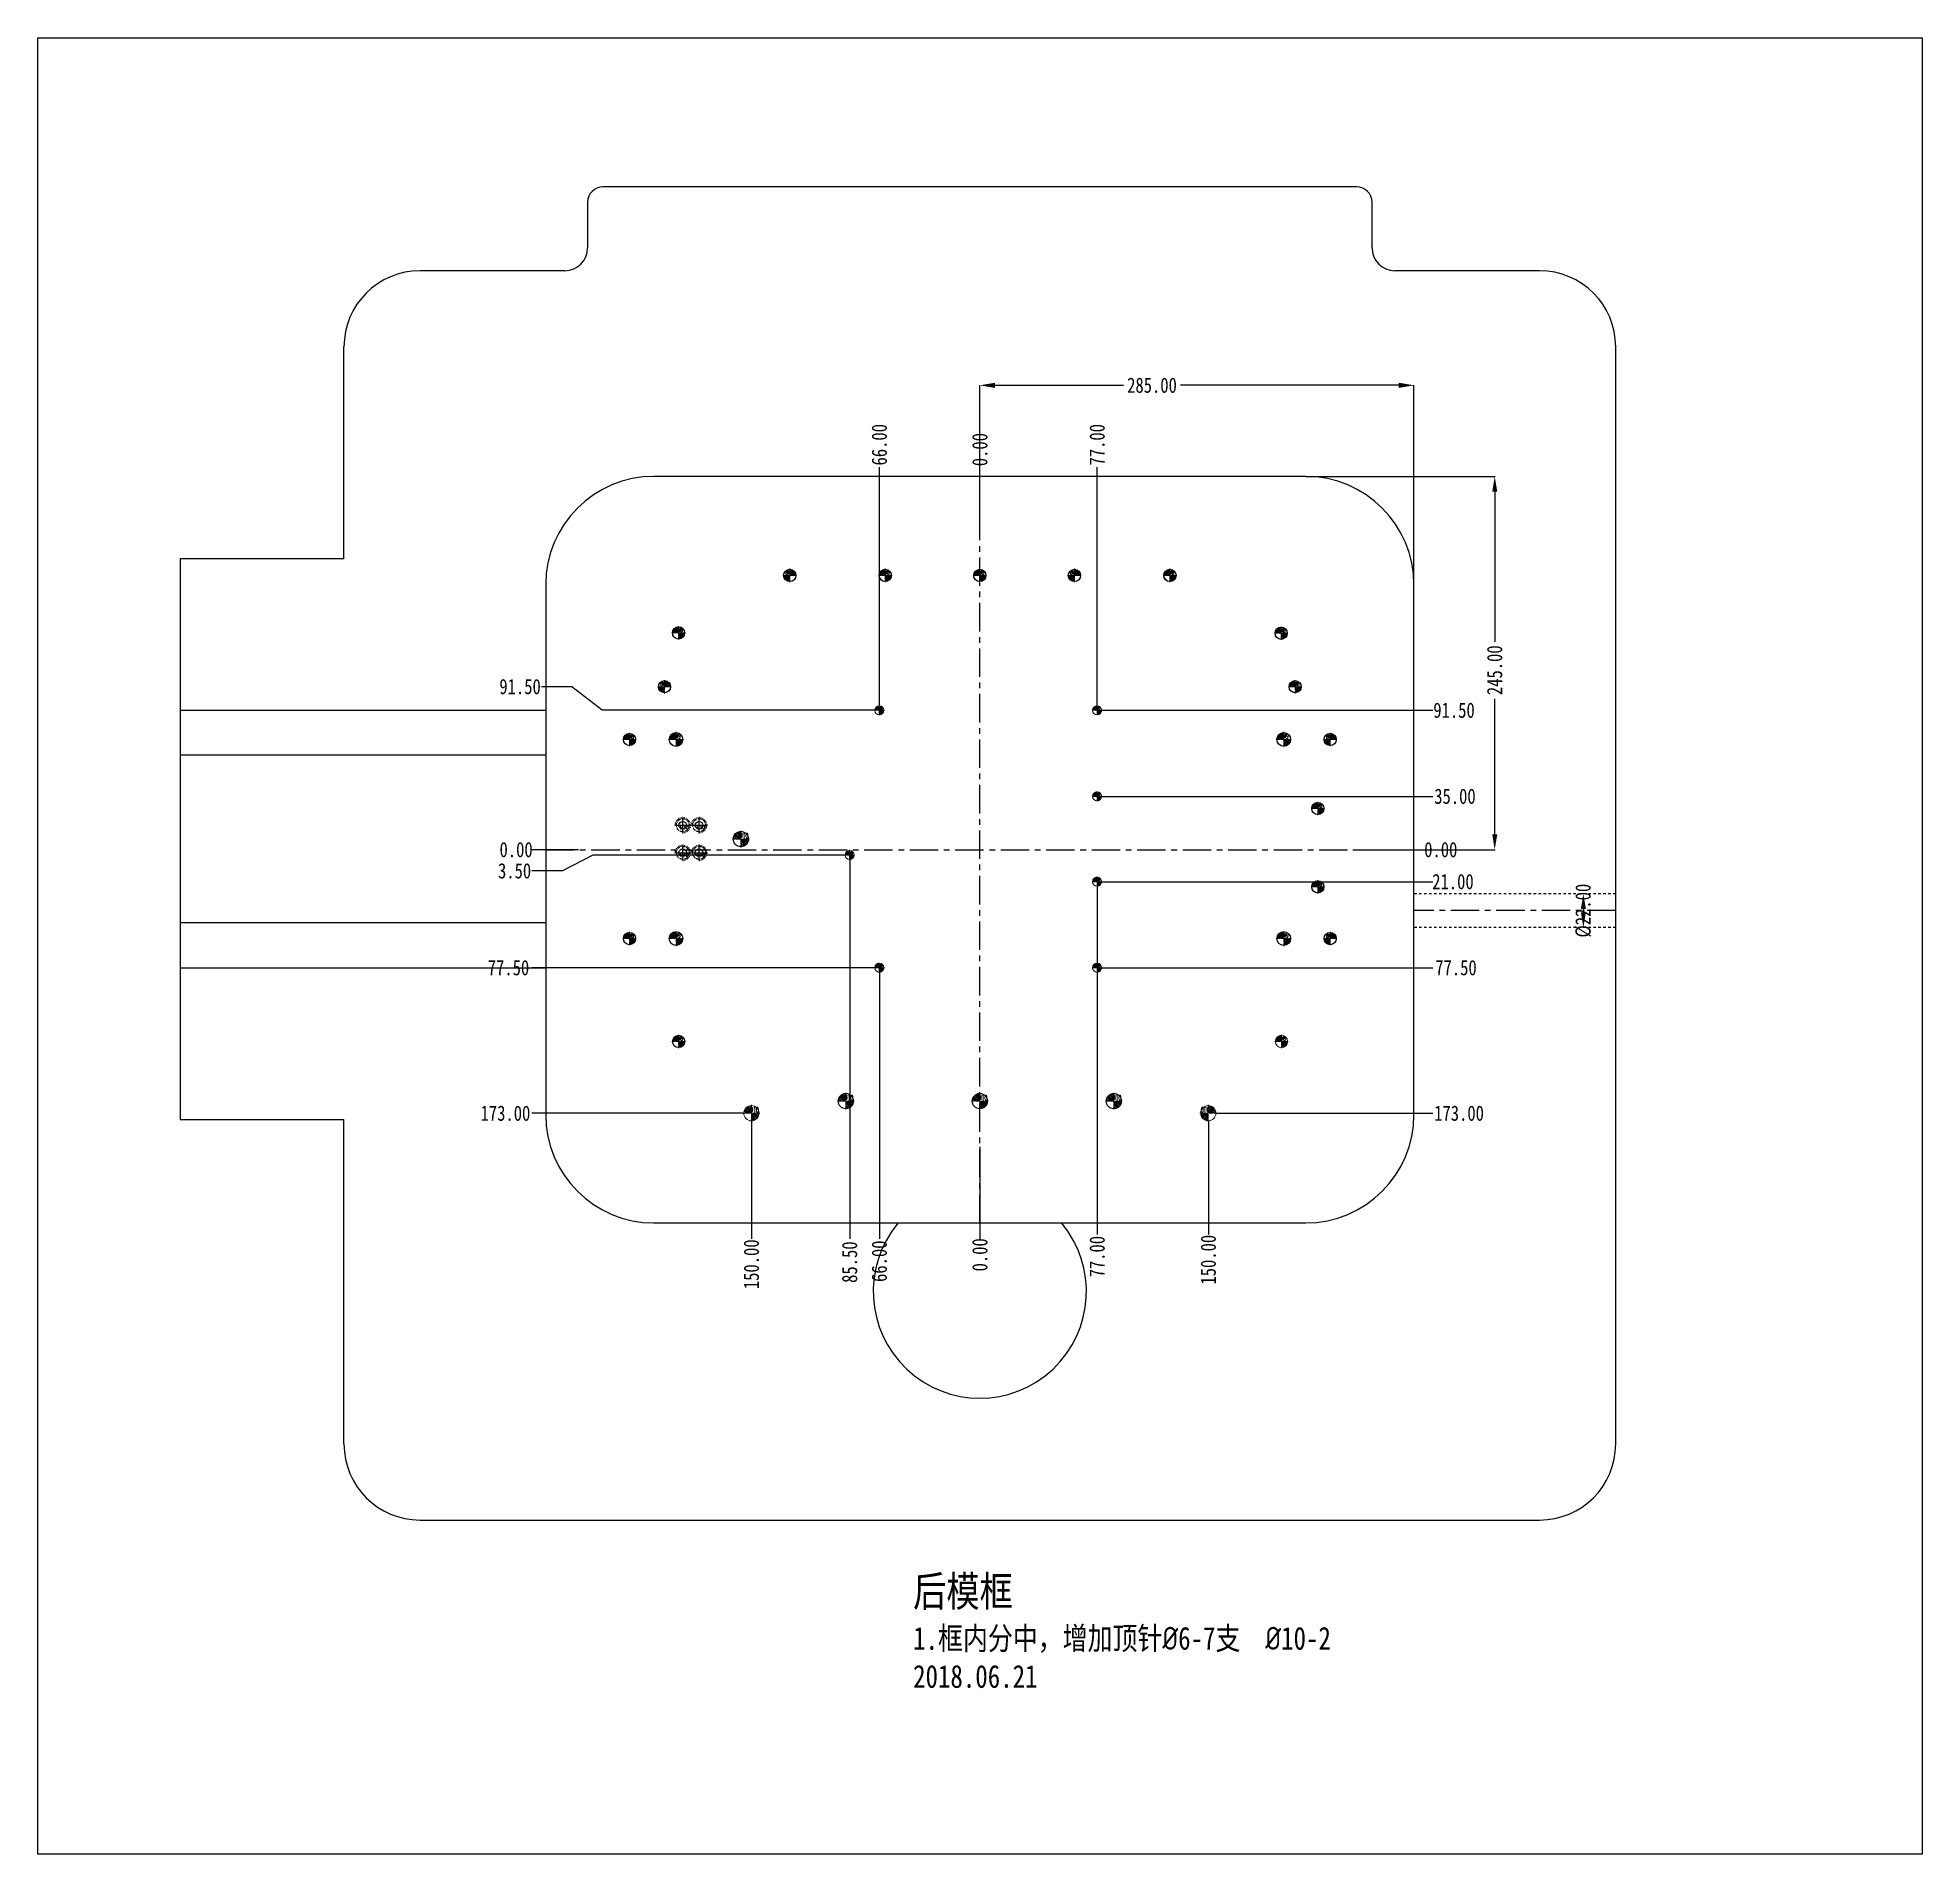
# Model space of a CAD drawing. Header units: millimetres. Extents: x 699 to 6116, y -3115 to -1923.
# Drawn here: x 4879 to 6116, y -3115 to -1923 of the extents above.
import ezdxf
from ezdxf.enums import TextEntityAlignment as Align

# ---------------------------------------------------------------- set-up
doc = ezdxf.new("R2010")
doc.units = ezdxf.units.MM
doc.header["$LTSCALE"] = 16.335
doc.header["$PDMODE"] = 3
doc.header["$PDSIZE"] = 0.3125
doc.linetypes.add('CENTER', pattern=[0.6, 0.375, -0.075, 0.075, -0.075])
doc.linetypes.add('HIDDEN', pattern=[0.2, 0.1, -0.1])
doc.layers.get('0').update_dxf_attribs({"linetype": 'CONTINUOUS'})
doc.layers.get('Defpoints').update_dxf_attribs({"linetype": 'CONTINUOUS'})
doc.layers.add('DEFAULT_2', color=8, linetype='HIDDEN')
doc.layers.add('epin', color=13, linetype='CONTINUOUS', lineweight=9)
doc.layers.add('screw', color=33, linetype='CONTINUOUS', lineweight=13)
doc.styles.get("Standard").update_dxf_attribs({"font": 'txt', "width": 0.8})
doc.styles.add('TXT', font='txt.shx', dxfattribs={"bigfont": 'gbcbig.shx'})
doc.styles.add('TXT05', font='txt.shx', dxfattribs={"width": 0.5, "bigfont": 'gbcbig.shx'})
doc.dimstyles.get("Standard").update_dxf_attribs({"dimtxt": 0.15625, "dimasz": 0.1875, "dimexe": 0.125, "dimexo": 0.0625, "dimtad": 0, "dimtih": 1, "dimtoh": 1, "dimdsep": 46, "dimtxsty": 'Standard', "dimcen": 0.09, "dimadec": 0, "dimazin": 0, "dimtp": 0.01, "dimtm": 0.01, "dimtfac": 1, "dimtofl": 0, "dimtmove": 0, "dimatfit": 3, "dimfxl": 0, "dimtolj": 1, "dimarcsym": 0})
doc.dimstyles.new('STANDARD$0', dxfattribs={"dimscale": 2, "dimtxt": 3, "dimasz": 3, "dimexe": 1.25, "dimexo": 0.625, "dimgap": 0.5, "dimtad": 0, "dimdsep": 46, "dimlunit": 6, "dimtxsty": 'Standard', "dimblk": 'CLOSEDBLANK', "dimcen": 0, "dimclrt": 2, "dimazin": 2, "dimtfac": 2, "dimtmove": 1, "dimatfit": 3, "dimfxl": 0, "dimtolj": 1, "dimtzin": 0, "dimarcsym": 0})

# ---------------------------------------------------------------- blocks, each defined once
blk = doc.blocks.new('*D599')
at = {"color": 4, "lineweight": -2}
for p, q in [((5893.5, -2484.9), (5893.4, -2484.9)), ((5893.5, -2494.9), (5893.5, -2496.9)), ((5893.5, -2506.9), (5893.4, -2506.9))]:
    blk.add_line(p, q, dxfattribs=at)
at = {"color": 4}
for points in [[(5891.9, -2494.9), (5895.2, -2494.9), (5893.5, -2484.9)], [(5891.9, -2496.9), (5895.2, -2496.9), (5893.5, -2506.9)]]:
    blk.add_solid(points, dxfattribs=at)
at = {"layer": 'Defpoints', "color": 0}
for p in [(5893.5, -2484.9), (5893.5, -2506.9), (5893.5, -2506.9)]:
    blk.add_point(p, dxfattribs=at)
at = {"color": 6, "insert": (5893.5, -2495.9), "char_height": 10, "attachment_point": 5, "rotation": 90}
blk.add_mtext('\\A1;%%c22.00', dxfattribs=at)
blk = doc.blocks.new('*D600')
at = {"color": 4, "lineweight": -2}
for p, q in [((5711.3, -2210.9), (5835.5, -2210.9)), ((5835.3, -2220.9), (5835.3, -2319.4)), ((5835.3, -2445.9), (5835.3, -2356.8)), ((5760.8, -2455.9), (5835.5, -2455.9))]:
    blk.add_line(p, q, dxfattribs=at)
at = {"color": 4}
for points in [[(5833.7, -2220.9), (5837, -2220.9), (5835.3, -2210.9)], [(5833.7, -2445.9), (5837, -2445.9), (5835.3, -2455.9)]]:
    blk.add_solid(points, dxfattribs=at)
at = {"layer": 'Defpoints', "color": 0}
for p in [(5711.3, -2210.9), (5760.7, -2455.9), (5835.3, -2455.9)]:
    blk.add_point(p, dxfattribs=at)
at = {"color": 6, "insert": (5835.3, -2338.1), "char_height": 10, "attachment_point": 5, "rotation": 90}
blk.add_mtext('\\A1;245.00', dxfattribs=at)
blk = doc.blocks.new('*D601')
at = {"color": 4, "lineweight": -2}
for p, q in [((5497.3, -2234.1), (5497.3, -2151)), ((5507.3, -2151.1), (5591.6, -2151.1)), ((5772.3, -2151.1), (5629, -2151.1)), ((5782.3, -2281.8), (5782.3, -2151))]:
    blk.add_line(p, q, dxfattribs=at)
at = {"color": 4}
for points in [[(5507.3, -2149.4), (5507.3, -2152.8), (5497.3, -2151.1)], [(5772.3, -2149.4), (5772.3, -2152.8), (5782.3, -2151.1)]]:
    blk.add_solid(points, dxfattribs=at)
at = {"layer": 'Defpoints', "color": 0}
for p in [(5497.3, -2151.1), (5497.3, -2234.1), (5782.3, -2281.9)]:
    blk.add_point(p, dxfattribs=at)
at = {"color": 6, "insert": (5610.3, -2151.1), "char_height": 10, "attachment_point": 5}
blk.add_mtext('\\A1;285.00', dxfattribs=at)
blk = doc.blocks.new('screw_m10_g')
at = {"layer": 'screw', "color": 1, "linetype": 'CENTER', "ltscale": 0.310989}
for p, q in [((-5.5, 0), (5.5, 0)), ((0, -5.5), (0, 5.5))]:
    blk.add_line(p, q, dxfattribs=at)
at = {"layer": 'screw', "color": 33, "linetype": 'HIDDEN', "ltscale": 0.310989}
blk.add_circle((0, 0), 4.25, dxfattribs=at)
at = {"layer": 'screw', "color": 92, "linetype": 'HIDDEN', "ltscale": 0.310989}
blk.add_arc((0, 0), 5, 270, 180, dxfattribs=at)
at = {"layer": 'screw', "color": 6, "style": 'TXT'}
blk.add_text('M10', height=2, dxfattribs=at).set_placement((-1.7, -2.5))
blk = doc.blocks.new('epin_ejp_8')
at = {"layer": 'epin'}
h = blk.add_hatch(dxfattribs=at)
h.set_pattern_fill('_ANSI31', color=123, scale=0.2, angle=90, style=0)
h.set_pattern_definition([(135, (-2152.64246, 412.4307), (-0.4490128, -0.4490128), [])])
h.paths.add_polyline_path([(0, 4, 0.414214), (-4, 0), (0, 0)])
h.paths.add_polyline_path([(4, 0), (0, 0), (0, -4, 0.414214)])
at = {"layer": 'epin', "color": 1, "linetype": 'CENTER', "ltscale": 0.248791}
for p, q in [((-4.4, 0), (4.4, 0)), ((0, -4.4), (0, 4.4))]:
    blk.add_line(p, q, dxfattribs=at)
at = {"layer": 'epin'}
blk.add_circle((0, 0), 4, dxfattribs=at)
at = {"layer": 'epin', "color": 6, "style": 'TXT05', "width": 0.5}
blk.add_text('%%c8', height=2.8, dxfattribs=at).set_placement((1.3, 1.8), align=Align.MIDDLE)
blk = doc.blocks.new('epin_ejp_9')
at = {"layer": 'epin'}
h = blk.add_hatch(dxfattribs=at)
h.set_pattern_fill('_ANSI31', color=123, scale=0.225, angle=90, style=0)
h.set_pattern_definition([(135, (921.2436, 58.3575), (-0.5051394, -0.5051394), [])])
h.paths.add_polyline_path([(0, 4.5, 0.414213562), (-4.5, 0), (0, 0)])
h.paths.add_polyline_path([(4.5, 0), (0, 0), (0, -4.5, 0.414213562)])
at = {"layer": 'epin', "color": 1, "linetype": 'CENTER', "ltscale": 0.27989}
for p, q in [((-4.95, 0), (4.95, 0)), ((0, -4.95), (0, 4.95))]:
    blk.add_line(p, q, dxfattribs=at)
at = {"layer": 'epin'}
blk.add_circle((0, 0), 4.5, dxfattribs=at)
at = {"layer": 'epin', "color": 6, "style": 'TXT05', "width": 0.5}
blk.add_text('%%c9', height=3.15, dxfattribs=at).set_placement((1.4925, 2.025), align=Align.MIDDLE)
blk = doc.blocks.new('epin_ejp_10')
at = {"layer": 'epin'}
h = blk.add_hatch(dxfattribs=at)
h.set_pattern_fill('_ANSI31', color=123, scale=0.25, angle=90, style=0)
h.set_pattern_definition([(135, (-2152.64246, 412.4307), (-0.561266, -0.561266), [])])
h.paths.add_polyline_path([(0, 5, 0.414214), (-5, 0), (0, 0)])
h.paths.add_polyline_path([(5, 0), (0, 0), (0, -5, 0.414214)])
at = {"layer": 'epin', "color": 1, "linetype": 'CENTER', "ltscale": 0.310989}
for p, q in [((-5.5, 0), (5.5, 0)), ((0, -5.5), (0, 5.5))]:
    blk.add_line(p, q, dxfattribs=at)
at = {"layer": 'epin'}
blk.add_circle((0, 0), 5, dxfattribs=at)
at = {"layer": 'epin', "color": 6, "style": 'TXT05', "width": 0.5}
blk.add_text('%%c10', height=3.5, dxfattribs=at).set_placement((2.1, 2.2), align=Align.MIDDLE)
blk = doc.blocks.new('986')
at = {"layer": 'epin', "xscale": -1}
for p in [(-3320.7, 53.4), (-3133.8, 53.4), (-3403, -19.7), (-2965.9, -54.3), (-2965.9, -185)]:
    blk.add_blockref('epin_ejp_8', p, dxfattribs=at)
at = {"layer": 'epin'}
for name, p in [('epin_ejp_8', (-3258, 53.4)), ('epin_ejp_8', (-3195.9, 53.4)), ('epin_ejp_8', (-3071.1, 53.4)), ('epin_ejp_8', (-3393.7, 15.6)), ('epin_ejp_8', (-2998.1, 15.4)), ('epin_ejp_8', (-2988.9, -19.7)), ('epin_ejp_9', (-3395.4, -54.3)), ('epin_ejp_9', (-2996.4, -54.3)), ('epin_ejp_8', (-3425.9, -54.3)), ('epin_ejp_8', (-2974, -99.6)), ('epin_ejp_10', (-3352.8, -119.7)), ('epin_ejp_8', (-2974, -151.1)), ('epin_ejp_8', (-3425.9, -185)), ('epin_ejp_9', (-3395.4, -185)), ('epin_ejp_9', (-2996.4, -185)), ('epin_ejp_8', (-3393.7, -252.5)), ('epin_ejp_8', (-2997.9, -252.5)), ('epin_ejp_10', (-3283.9, -291.7)), ('epin_ejp_10', (-3195.9, -291.7)), ('epin_ejp_10', (-3107.9, -291.7))]:
    blk.add_blockref(name, p, dxfattribs=at)
blk = doc.blocks.new('*D593')
at = {"color": 4, "lineweight": -2}
blk.add_line((5742.2, -2455.9), (5789.9, -2455.9), dxfattribs=at)
at = {"layer": 'Defpoints', "color": 0}
for p in [(5497.3, -2455.9), (5742.1, -2455.9), (5789.9, -2455.9)]:
    blk.add_point(p, dxfattribs=at)
at = {"color": 6, "insert": (5799.9, -2455.9), "char_height": 10, "attachment_point": 5}
blk.add_mtext('\\A1;0.00', dxfattribs=at)
blk = doc.blocks.new('*D594')
at = {"color": 4, "lineweight": -2}
blk.add_line((5497.3, -2651), (5497.3, -2711.8), dxfattribs=at)
at = {"layer": 'Defpoints', "color": 0}
for p in [(5497.3, -2455.9), (5497.3, -2650.9), (5497.3, -2711.8)]:
    blk.add_point(p, dxfattribs=at)
at = {"color": 6, "insert": (5497.3, -2721.8), "char_height": 10, "attachment_point": 5, "rotation": 90}
blk.add_mtext('\\A1;0.00', dxfattribs=at)
blk = doc.blocks.new('*D595')
at = {"color": 4, "lineweight": -2}
blk.add_line((5497.3, -2234.1), (5497.3, -2203.3), dxfattribs=at)
at = {"layer": 'Defpoints', "color": 0}
for p in [(5497.3, -2203.3), (5497.3, -2234.1), (5497.3, -2455.9)]:
    blk.add_point(p, dxfattribs=at)
at = {"color": 6, "insert": (5497.3, -2193.3), "char_height": 10, "attachment_point": 5, "rotation": 90}
blk.add_mtext('\\A1;0.00', dxfattribs=at)
blk = doc.blocks.new('*D596')
at = {"color": 4, "lineweight": -2}
blk.add_line((5233.7, -2455.9), (5202.8, -2455.9), dxfattribs=at)
at = {"layer": 'Defpoints', "color": 0}
for p in [(5202.8, -2455.9), (5233.7, -2455.9), (5497.3, -2455.9)]:
    blk.add_point(p, dxfattribs=at)
at = {"color": 6, "insert": (5192.8, -2455.9), "char_height": 10, "attachment_point": 5}
blk.add_mtext('\\A1;0.00', dxfattribs=at)
blk = doc.blocks.new('epin_ejp_6')
at = {"layer": 'epin'}
h = blk.add_hatch(dxfattribs=at)
h.set_pattern_fill('_ANSI31', color=123, scale=0.15, angle=90, style=0)
h.set_pattern_definition([(135, (-2387.40246, 110.88073), (-0.3367596, -0.3367596), [])])
h.paths.add_polyline_path([(0, 3, 0.41421356), (-3, 0), (0, 0)])
h.paths.add_polyline_path([(3, 0), (0, 0), (0, -3, 0.41421356)])
at = {"layer": 'epin', "color": 1, "linetype": 'CENTER', "ltscale": 0.186593}
for p, q in [((-3.3, 0), (3.3, 0)), ((0, -3.3), (0, 3.3))]:
    blk.add_line(p, q, dxfattribs=at)
at = {"layer": 'epin'}
blk.add_circle((0, 0), 3, dxfattribs=at)
at = {"layer": 'epin', "color": 6, "style": 'TXT05', "width": 0.5}
blk.add_text('%%c6', height=2.1, dxfattribs=at).set_placement((0.995, 1.35), align=Align.MIDDLE)
blk = doc.blocks.new('*D650')
at = {"color": 4, "lineweight": -2}
blk.add_line((5577.6, -2420.9), (5794.6, -2420.9), dxfattribs=at)
at = {"layer": 'Defpoints', "color": 0}
for p in [(5577.6, -2420.9), (5794.6, -2420.9), (5497.3, -2455.9)]:
    blk.add_point(p, dxfattribs=at)
at = {"color": 6, "insert": (5809.2, -2420.9), "char_height": 10, "attachment_point": 5}
blk.add_mtext('\\A1;35.00', dxfattribs=at)
blk = doc.blocks.new('*D651')
at = {"color": 4, "lineweight": -2}
blk.add_line((5577.6, -2364.4), (5794.6, -2364.4), dxfattribs=at)
at = {"layer": 'Defpoints', "color": 0}
for p in [(5577.6, -2364.4), (5794.6, -2364.4), (5497.3, -2455.9)]:
    blk.add_point(p, dxfattribs=at)
at = {"color": 6, "insert": (5808.6, -2364.4), "char_height": 10, "attachment_point": 5}
blk.add_mtext('\\A1;91.50', dxfattribs=at)
blk = doc.blocks.new('*D652')
at = {"color": 4, "lineweight": -2}
blk.add_line((5577.6, -2476.9), (5794.6, -2476.9), dxfattribs=at)
at = {"layer": 'Defpoints', "color": 0}
for p in [(5497.3, -2455.9), (5577.6, -2476.9), (5794.6, -2476.9)]:
    blk.add_point(p, dxfattribs=at)
at = {"color": 6, "insert": (5807.9, -2476.9), "char_height": 10, "attachment_point": 5}
blk.add_mtext('\\A1;21.00', dxfattribs=at)
blk = doc.blocks.new('*D653')
at = {"color": 4, "lineweight": -2}
blk.add_line((5577.6, -2533.4), (5794.6, -2533.4), dxfattribs=at)
at = {"layer": 'Defpoints', "color": 0}
for p in [(5497.3, -2455.9), (5577.6, -2533.4), (5794.6, -2533.4)]:
    blk.add_point(p, dxfattribs=at)
at = {"color": 6, "insert": (5809.9, -2533.4), "char_height": 10, "attachment_point": 5}
blk.add_mtext('\\A1;77.50', dxfattribs=at)
blk = doc.blocks.new('*D654')
at = {"color": 4, "lineweight": -2}
blk.add_line((5652.8, -2628.9), (5794.6, -2628.9), dxfattribs=at)
at = {"layer": 'Defpoints', "color": 0}
for p in [(5497.3, -2455.9), (5652.8, -2628.9), (5794.6, -2628.9)]:
    blk.add_point(p, dxfattribs=at)
at = {"color": 6, "insert": (5811.9, -2628.9), "char_height": 10, "attachment_point": 5}
blk.add_mtext('\\A1;173.00', dxfattribs=at)
blk = doc.blocks.new('*D655')
at = {"color": 4, "lineweight": -2}
blk.add_line((5647.3, -2634.5), (5647.3, -2708.4), dxfattribs=at)
at = {"layer": 'Defpoints', "color": 0}
for p in [(5497.3, -2455.9), (5647.3, -2634.4), (5647.3, -2708.4)]:
    blk.add_point(p, dxfattribs=at)
at = {"color": 6, "insert": (5647.3, -2725), "char_height": 10, "attachment_point": 5, "rotation": 90}
blk.add_mtext('\\A1;150.00', dxfattribs=at)
blk = doc.blocks.new('*D656')
at = {"color": 4, "lineweight": -2}
blk.add_line((5574.3, -2480.3), (5574.3, -2708.4), dxfattribs=at)
at = {"layer": 'Defpoints', "color": 0}
for p in [(5497.3, -2455.9), (5574.3, -2480.2), (5574.3, -2708.4)]:
    blk.add_point(p, dxfattribs=at)
at = {"color": 6, "insert": (5574.3, -2723), "char_height": 10, "attachment_point": 5, "rotation": 90}
blk.add_mtext('\\A1;77.00', dxfattribs=at)
blk = doc.blocks.new('*D657')
at = {"color": 4, "lineweight": -2}
blk.add_line((5574.3, -2361), (5574.3, -2204.8), dxfattribs=at)
at = {"layer": 'Defpoints', "color": 0}
for p in [(5574.3, -2204.8), (5574.3, -2361.1), (5497.3, -2455.9)]:
    blk.add_point(p, dxfattribs=at)
at = {"color": 6, "insert": (5574.3, -2190.1), "char_height": 10, "attachment_point": 5, "rotation": 90}
blk.add_mtext('\\A1;77.00', dxfattribs=at)
blk = doc.blocks.new('*D658')
at = {"color": 4, "lineweight": -2}
blk.add_line((5431.3, -2361), (5431.3, -2204.8), dxfattribs=at)
at = {"layer": 'Defpoints', "color": 0}
for p in [(5431.3, -2204.8), (5431.3, -2361.1), (5497.3, -2455.9)]:
    blk.add_point(p, dxfattribs=at)
at = {"color": 6, "insert": (5431.3, -2190.1), "char_height": 10, "attachment_point": 5, "rotation": 90}
blk.add_mtext('\\A1;66.00', dxfattribs=at)
blk = doc.blocks.new('*D659')
at = {"color": 4, "lineweight": -2}
for p, q in [((5243.2, -2459.4), (5223.2, -2469.8)), ((5408.4, -2459.4), (5243.2, -2459.4)), ((5223.2, -2469.8), (5203.2, -2469.8))]:
    blk.add_line(p, q, dxfattribs=at)
at = {"layer": 'Defpoints', "color": 0}
for p in [(5408.5, -2459.4), (5497.3, -2455.9), (5203.2, -2469.8)]:
    blk.add_point(p, dxfattribs=at)
at = {"color": 6, "insert": (5191.8, -2469.8), "char_height": 10, "attachment_point": 5}
blk.add_mtext('\\A1;3.50', dxfattribs=at)
blk = doc.blocks.new('*D660')
at = {"color": 4, "lineweight": -2}
blk.add_line((5427.9, -2533.4), (5203.2, -2533.4), dxfattribs=at)
at = {"layer": 'Defpoints', "color": 0}
for p in [(5497.3, -2455.9), (5203.2, -2533.4), (5428, -2533.4)]:
    blk.add_point(p, dxfattribs=at)
at = {"color": 6, "insert": (5187.8, -2533.4), "char_height": 10, "attachment_point": 5}
blk.add_mtext('\\A1;77.50', dxfattribs=at)
blk = doc.blocks.new('*D661')
at = {"color": 4, "lineweight": -2}
blk.add_line((5341.7, -2628.9), (5203.2, -2628.9), dxfattribs=at)
at = {"layer": 'Defpoints', "color": 0}
for p in [(5497.3, -2455.9), (5203.2, -2628.9), (5341.8, -2628.9)]:
    blk.add_point(p, dxfattribs=at)
at = {"color": 6, "insert": (5185.8, -2628.9), "char_height": 10, "attachment_point": 5}
blk.add_mtext('\\A1;173.00', dxfattribs=at)
blk = doc.blocks.new('*D662')
at = {"color": 4, "lineweight": -2}
blk.add_line((5347.3, -2631.7), (5347.3, -2711.3), dxfattribs=at)
at = {"layer": 'Defpoints', "color": 0}
for p in [(5497.3, -2455.9), (5347.3, -2631.6), (5347.3, -2711.3)]:
    blk.add_point(p, dxfattribs=at)
at = {"color": 6, "insert": (5347.3, -2728), "char_height": 10, "attachment_point": 5, "rotation": 90}
blk.add_mtext('\\A1;150.00', dxfattribs=at)
blk = doc.blocks.new('*D663')
at = {"color": 4, "lineweight": -2}
blk.add_line((5431.3, -2536.8), (5431.3, -2711.3), dxfattribs=at)
at = {"layer": 'Defpoints', "color": 0}
for p in [(5497.3, -2455.9), (5431.3, -2536.7), (5431.3, -2711.3)]:
    blk.add_point(p, dxfattribs=at)
at = {"color": 6, "insert": (5431.3, -2726), "char_height": 10, "attachment_point": 5, "rotation": 90}
blk.add_mtext('\\A1;66.00', dxfattribs=at)
blk = doc.blocks.new('*D664')
at = {"color": 4, "lineweight": -2}
blk.add_line((5411.8, -2462.8), (5411.8, -2711.3), dxfattribs=at)
at = {"layer": 'Defpoints', "color": 0}
for p in [(5497.3, -2455.9), (5411.8, -2462.7), (5411.8, -2711.3)]:
    blk.add_point(p, dxfattribs=at)
at = {"color": 6, "insert": (5411.8, -2726.6), "char_height": 10, "attachment_point": 5, "rotation": 90}
blk.add_mtext('\\A1;85.50', dxfattribs=at)
blk = doc.blocks.new('*D665')
at = {"color": 4, "lineweight": -2}
for p, q in [((5229.4, -2348.9), (5209.4, -2348.9)), ((5249.4, -2364.4), (5229.4, -2348.9)), ((5427.9, -2364.4), (5249.4, -2364.4))]:
    blk.add_line(p, q, dxfattribs=at)
at = {"layer": 'Defpoints', "color": 0}
for p in [(5209.4, -2348.9), (5428, -2364.4), (5497.3, -2455.9)]:
    blk.add_point(p, dxfattribs=at)
at = {"color": 6, "insert": (5195.4, -2348.9), "char_height": 10, "attachment_point": 5}
blk.add_mtext('\\A1;91.50', dxfattribs=at)

msp = doc.modelspace()

# ---------------------------------------------------------------- linework, layer by layer
at = {"color": 7, "linetype": 'Continuous'}
for p, q in [((5744.762, -2020.891), (5249.762, -2020.891)), ((5239.762, -2030.891), (5239.762, -2060.891)), ((5754.762, -2060.891), (5754.762, -2030.891)), ((5224.762, -2075.891), (5129.762, -2075.891)), ((5864.762, -2075.891), (5769.762, -2075.891)), ((5079.762, -2264.891), (5079.762, -2125.891)), ((5914.762, -2845.891), (5914.762, -2125.891)), ((5711.262, -2210.891), (5283.262, -2210.891)), ((4972.262, -2264.891), (4972.262, -2632.891)), ((5079.762, -2264.891), (4972.262, -2264.891)), ((5212.262, -2281.891), (5212.262, -2629.891)), ((5782.262, -2629.891), (5782.262, -2281.891)), ((4972.262, -2364.391), (5212.262, -2364.391)), ((5212.262, -2393.891), (4972.262, -2393.891)), ((5212.262, -2503.891), (4972.262, -2503.891)), ((4972.262, -2533.391), (5212.262, -2533.391)), ((4972.262, -2632.891), (5079.762, -2632.891)), ((5079.762, -2845.891), (5079.762, -2632.891)), ((5283.262, -2700.891), (5711.262, -2700.891)), ((5129.762, -2895.891), (5864.762, -2895.891))]:
    msp.add_line(p, q, dxfattribs=at)
at = {"color": 1, "linetype": 'CENTER', "ltscale": 3.047689}
for p, q in [((5497.262, -2700.891), (5497.262, -2210.891)), ((5212.262, -2455.891), (5782.262, -2455.891)), ((5914.762, -2495.891), (5782.262, -2495.891))]:
    msp.add_line(p, q, dxfattribs=at)
msp.add_lwpolyline([(4878.688, -1922.939), (6116.051, -1922.939), (6116.051, -3115.271), (4878.688, -3115.271)], close=True)
at = {"color": 7, "linetype": 'Continuous'}
for centre, radius in [((5372.462, -2275.861), 4), ((5435.162, -2275.861), 4), ((5497.262, -2275.861), 4), ((5559.362, -2275.861), 4), ((5622.062, -2275.861), 4), ((5299.462, -2313.661), 4), ((5695.062, -2313.861), 4), ((5290.2, -2348.891), 4), ((5704.325, -2348.891), 4), ((5267.262, -2383.534), 4), ((5297.764, -2383.534), 4.5), ((5696.761, -2383.534), 4.5), ((5727.262, -2383.534), 4), ((5719.162, -2428.861), 4), ((5302.195, -2439.842), 2.5), ((5312.954, -2439.842), 2.5), ((5340.401, -2448.891), 5), ((5302.195, -2457.941), 2.5), ((5312.954, -2457.941), 2.5), ((5719.162, -2480.361), 4), ((5267.262, -2514.249), 4), ((5297.764, -2514.249), 4.5), ((5696.761, -2514.249), 4.5), ((5727.262, -2514.249), 4), ((5299.502, -2581.741), 4), ((5409.262, -2620.891), 5), ((5497.262, -2620.891), 5), ((5585.262, -2620.891), 5)]:
    msp.add_circle(centre, radius, dxfattribs=at)
for centre, radius, start, end in [((5249.762, -2030.891), 10, 90, 180), ((5744.762, -2030.891), 10, 0, 90), ((5224.762, -2060.891), 15, 270, 0), ((5769.762, -2060.891), 15, 180, 270), ((5129.762, -2125.891), 50, 90, 180), ((5864.762, -2125.891), 50, 0, 90), ((5283.262, -2281.891), 71, 90, 180), ((5711.262, -2281.891), 71, 0, 90), ((5283.262, -2629.891), 71, 180, 270), ((5711.262, -2629.891), 71, 270, 0), ((5497.262, -2745.891), 70, 139.994799, 40.005201), ((5129.762, -2845.891), 50, 180, 270), ((5864.762, -2845.891), 50, 270, 0)]:
    msp.add_arc(centre, radius, start, end, dxfattribs=at)
at = {"layer": 'DEFAULT_2', "color": 1, "linetype": 'CENTER', "ltscale": 0.26434}
for p, q in [((5302.195, -2444.517), (5302.195, -2435.167)), ((5312.954, -2444.517), (5312.954, -2435.167)), ((5297.52, -2439.842), (5306.87, -2439.842)), ((5308.279, -2439.842), (5317.629, -2439.842)), ((5297.52, -2457.941), (5306.87, -2457.941)), ((5302.195, -2462.616), (5302.195, -2453.266)), ((5308.279, -2457.941), (5317.629, -2457.941)), ((5312.954, -2462.616), (5312.954, -2453.266))]:
    msp.add_line(p, q, dxfattribs=at)
at = {"layer": 'DEFAULT_2', "color": 8, "linetype": 'HIDDEN'}
for p, q in [((5914.762, -2484.891), (5782.262, -2484.891)), ((5914.762, -2506.891), (5782.262, -2506.891))]:
    msp.add_line(p, q, dxfattribs=at)
for centre in [(5302.195, -2439.842), (5312.954, -2439.842), (5302.195, -2457.941), (5312.954, -2457.941)]:
    msp.add_circle(centre, 4.25, dxfattribs=at)

# ---------------------------------------------------------------- block references
msp.add_blockref('986', (8693.208, -2329.221))
at = {"layer": 'epin'}
for name, p in [('epin_ejp_6', (5431.262, -2364.391)), ('epin_ejp_6', (5574.262, -2364.391)), ('epin_ejp_6', (5574.262, -2420.891)), ('epin_ejp_6', (5411.762, -2459.391)), ('epin_ejp_6', (5574.262, -2476.891)), ('epin_ejp_6', (5431.262, -2533.391)), ('epin_ejp_6', (5574.262, -2533.391)), ('epin_ejp_10', (5347.262, -2628.891))]:
    msp.add_blockref(name, p, dxfattribs=at)
at = {"layer": 'epin', "xscale": -1}
msp.add_blockref('epin_ejp_10', (5647.262, -2628.891), dxfattribs=at)
at = {"layer": 'screw'}
for p in [(5302.195, -2439.842), (5312.954, -2439.842), (5302.195, -2457.941), (5312.954, -2457.941)]:
    msp.add_blockref('screw_m10_g', p, dxfattribs=at)

# ---------------------------------------------------------------- texts
at = {"insert": (5453.472, -2932.644), "char_height": 20, "width": 867.06888, "attachment_point": 1}
msp.add_mtext('{\\fSimSun|b0|i0|c134|p2;后模框\\P\\H0.75x;1.框内分中，增加顶针\\fISOCPEUR|b0|i0|c0|p34;%%C\\fSimSun|b0|i0|c134|p2;6-7支  \\fISOCPEUR|b0|i0|c0|p34;%%C\\fSimSun|b0|i0|c134|p2;10-2\\P2018.06.21}', dxfattribs=at)

# ---------------------------------------------------------------- dimensions: what is measured, and where the dimension line sits
dim = msp.add_linear_dim(base=(5497.262, -2151.097), p1=(5782.262, -2281.891), p2=(5497.262, -2234.141), dimstyle='STANDARD$0', override={"dimscale": 1, "dimtxt": 10, "dimasz": 10, "dimexe": 0.125, "dimexo": 0.0625, "dimgap": 0, "dimzin": 0, "dimlunit": 2, "dimclrd": 4, "dimclre": 4, "dimclrt": 6, "dimazin": 0, "dimtfac": 1, "dimtofl": 0, "dimtmove": 0})
dim.commit()
dim.dimension.update_dxf_attribs({"geometry": '*D601', "text_midpoint": (5610.29, -2151.097), "dimtype": 160})
for feature_location, offset, dtype, origin, picture, middle in [((5431.262, -2361.091), (0, 156.287), 1, (5497.262, -2455.891), '*D658', (5431.262, -2190.138)), ((5574.262, -2361.091), (0, 156.287), 1, (5497.262, -2455.891), '*D657', (5574.262, -2190.138)), ((5497.26220726, -2234.140917239), (0, 30.841232788), 1, (5497.26220726, -2455.891384158), '*D595', (5497.26220726, -2193.29968445)), ((5427.962, -2364.391), (-218.592, 15.494), 0, (5497.262, -2455.891), '*D665', (5195.37, -2348.897)), ((5577.562, -2364.391), (216.989, 0), 0, (5497.262, -2455.891), '*D651', (5808.551, -2364.391)), ((5577.562, -2420.891), (216.989, 0), 0, (5497.262, -2455.891), '*D650', (5809.218, -2420.891)), ((5233.732514967, -2455.891384158), (-30.943882828, 0), 0, (5497.26220726, -2455.891384158), '*D596', (5192.788632138, -2455.891384158)), ((5742.117773258, -2455.891384158), (47.765890608, 0), 0, (5497.26220726, -2455.891384158), '*D593', (5799.883663866, -2455.891384158)), ((5341.762, -2628.891), (-138.6, 0), 0, (5497.262, -2455.891), '*D661', (5185.829, -2628.891)), ((5427.962, -2533.391), (-224.8, 0), 0, (5497.262, -2455.891), '*D660', (5187.829, -2533.391)), ((5408.462, -2459.391), (-205.3, -10.44), 0, (5497.262, -2455.891), '*D659', (5191.829, -2469.832)), ((5347.262, -2631.603), (0, -79.691), 1, (5497.262, -2455.891), '*D662', (5347.262, -2727.961)), ((5411.762, -2462.691), (0, -248.603), 1, (5497.262, -2455.891), '*D664', (5411.762, -2726.628)), ((5431.262, -2536.691), (0, -174.603), 1, (5497.262, -2455.891), '*D663', (5431.262, -2725.961)), ((5497.26220726, -2650.912204893), (0, -60.83881336), 1, (5497.26220726, -2455.891384158), '*D594', (5497.26220726, -2721.751018253)), ((5577.562, -2476.891), (216.989, 0), 0, (5497.262, -2455.891), '*D652', (5807.885, -2476.891)), ((5577.562, -2533.391), (216.989, 0), 0, (5497.262, -2455.891), '*D653', (5809.885, -2533.391)), ((5652.762, -2628.891), (141.789, 0), 0, (5497.262, -2455.891), '*D654', (5811.885, -2628.891)), ((5647.262, -2634.391), (0, -73.986), 1, (5497.262, -2455.891), '*D655', (5647.262, -2725.044)), ((5574.262, -2480.191), (0, -228.186), 1, (5497.262, -2455.891), '*D656', (5574.262, -2723.044))]:
    dim = msp.add_ordinate_dim(feature_location=feature_location, offset=offset, dtype=dtype, origin=origin, dimstyle='Standard', override={"dimtxt": 10, "dimasz": 10, "dimgap": 0, "dimtih": 0, "dimtoh": 0, "dimzin": 0, "dimcen": 0, "dimclrd": 4, "dimclre": 4, "dimclrt": 6, "dimadec": 2, "dimtp": 0, "dimtm": 0, "dimtzin": 0})
    dim.commit()
    dim.dimension.update_dxf_attribs({"geometry": picture, "text_midpoint": middle})
dim = msp.add_linear_dim(base=(5835.344, -2455.891), p1=(5711.262, -2210.891), p2=(5760.699, -2455.891), angle=90, dimstyle='STANDARD$0', override={"dimscale": 1, "dimtxt": 10, "dimasz": 10, "dimexe": 0.125, "dimexo": 0.0625, "dimgap": 0, "dimzin": 0, "dimlunit": 2, "dimclrd": 4, "dimclre": 4, "dimclrt": 6, "dimazin": 0, "dimtfac": 1, "dimtofl": 0, "dimtmove": 0})
dim.commit()
dim.dimension.update_dxf_attribs({"geometry": '*D600', "text_midpoint": (5835.344, -2338.084), "dimtype": 160})
dim = msp.add_linear_dim(base=(5893.526, -2506.891), p1=(5893.526, -2484.891), p2=(5893.526, -2506.891), angle=90, text='%%c<>', dimstyle='STANDARD$0', override={"dimscale": 1, "dimtxt": 10, "dimasz": 10, "dimexe": 0.125, "dimexo": 0.0625, "dimgap": 0, "dimzin": 0, "dimlunit": 2, "dimclrd": 4, "dimclre": 4, "dimclrt": 6, "dimazin": 0, "dimtfac": 1, "dimtofl": 0, "dimtmove": 0})
dim.commit()
dim.dimension.update_dxf_attribs({"geometry": '*D599', "text_midpoint": (5893.526, -2495.891), "dimtype": 160})

doc.saveas('drawing.dxf')
